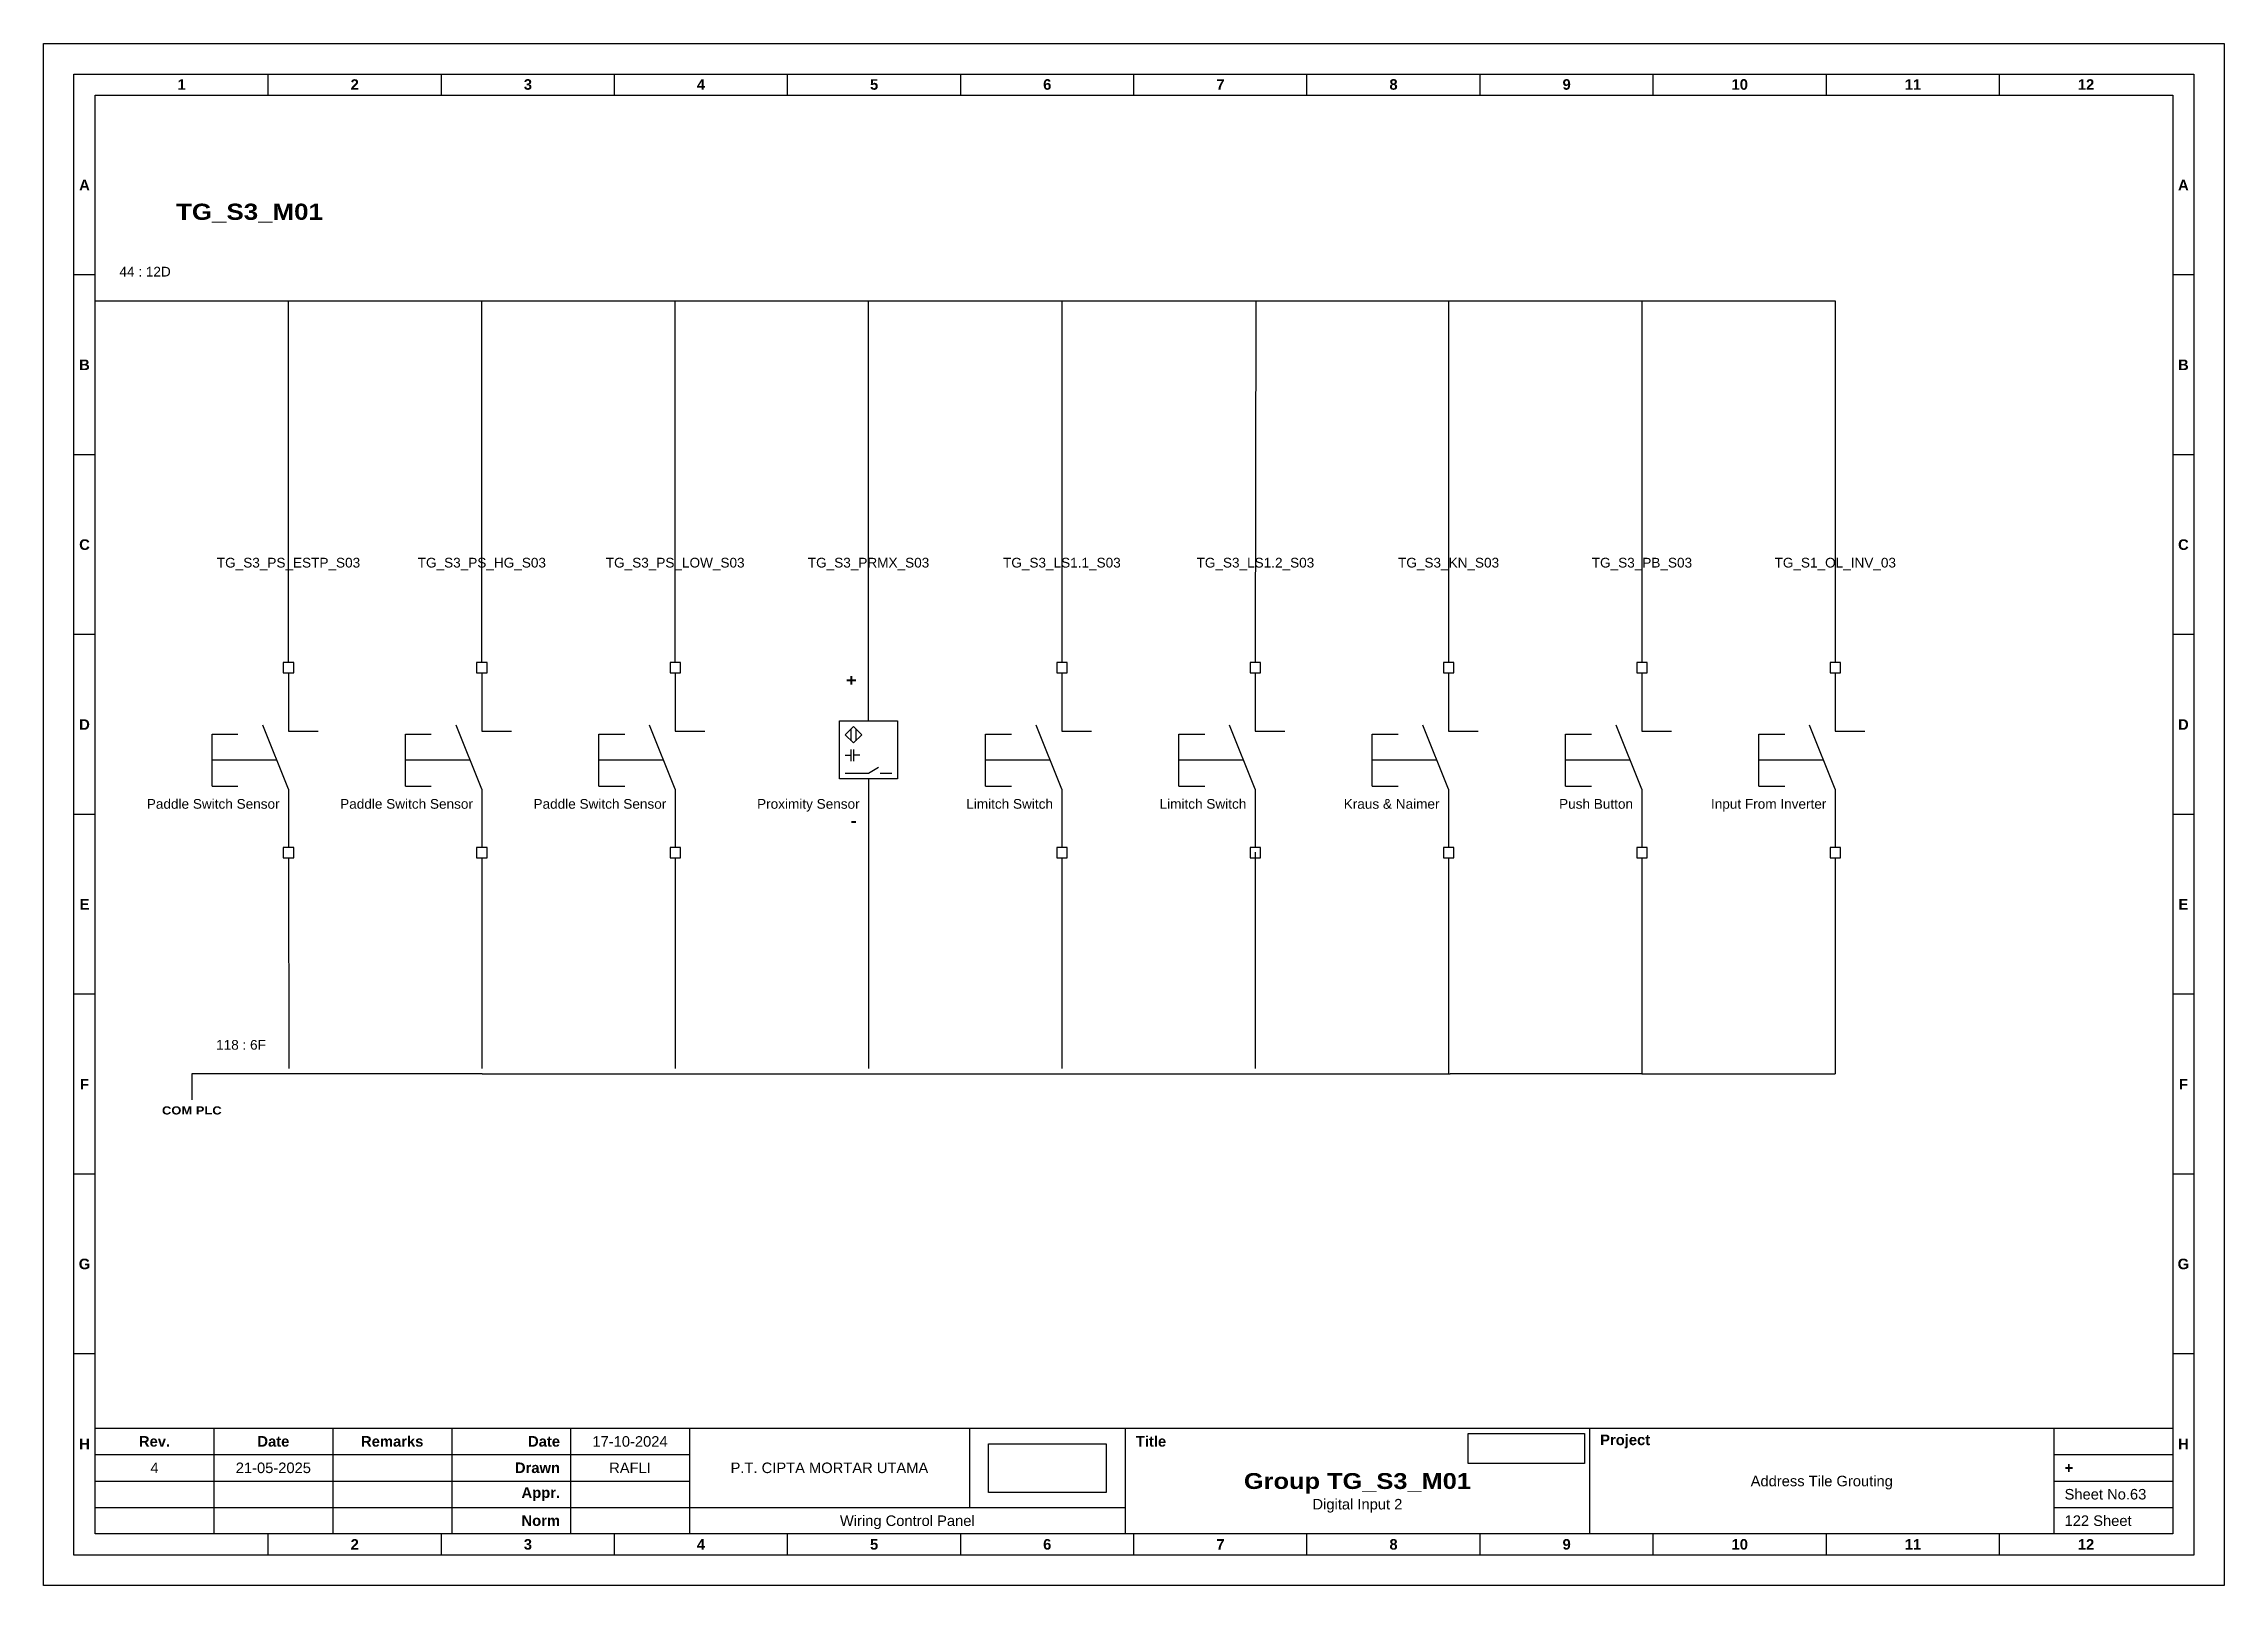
# Model space of a CAD drawing. Header units: centimetres. Extents: x 2030 to 3543, y 1923 to 3402.
# Drawn here: x 2339.9 to 2609.3, y 2874 to 3064.4 of the extents above; entities that cross this region are included whole.
import ezdxf
from ezdxf.enums import TextEntityAlignment as Align

# ---------------------------------------------------------------- set-up
doc = ezdxf.new("R2010")
doc.units = ezdxf.units.CM
doc.header["$MEASUREMENT"] = 0
doc.styles.add('Bold', font='ariblk.ttf', dxfattribs={"height": 25.4})
doc.styles.get("Standard").update_dxf_attribs({"font": 'arial.ttf'})
picture_1 = doc.add_image_def('image1.png', size_in_pixel=(2048, 847))
picture_2 = doc.add_image_def('image2.png', size_in_pixel=(2092, 542))

msp = doc.modelspace()

# ---------------------------------------------------------------- texts
at = {"ltscale": 500, "style": 'Bold'}
msp.add_text('TG_S3_M01', height=2, dxfattribs=at).set_placement((2356.31, 3042.67))
at = {"ltscale": 500}
for s, p in [('44 : 12D', (2349.31, 3036.87)), ('118 : 6F', (2361.25, 2941.38))]:
    msp.add_text(s, height=1.2, dxfattribs=at).set_placement(p, align=Align.TOP_LEFT)
at = {"ltscale": 50}
for s, p in [('TG_S3_PS_ESTP_S03', (2370.19, 3000.33)), ('TG_S3_PS_HG_S03', (2394.07, 3000.33)), ('TG_S3_PS_LOW_S03', (2417.95, 3000.33)), ('TG_S3_PRMX_S03', (2441.83, 3000.33)), ('TG_S3_LS1.1_S03', (2465.71, 3000.33)), ('TG_S3_LS1.2_S03', (2489.61, 3000.33)), ('TG_S3_KN_S03', (2513.47, 3000.33)), ('TG_S3_PB_S03', (2537.35, 3000.33)), ('TG_S1_OL_INV_03', (2561.23, 3000.33))]:
    msp.add_text(s, height=1.2, dxfattribs=at).set_placement(p, align=Align.MIDDLE_CENTER)
at = {"ltscale": 500, "style": 'Bold'}
msp.add_text('+', height=1.44, dxfattribs=at).set_placement((2440.39, 2986.55), align=Align.TOP_RIGHT)
at = {"ltscale": 50}
for s, p in [('Paddle Switch Sensor', (2369.09, 2969.58)), ('Paddle Switch Sensor', (2392.97, 2969.58)), ('Paddle Switch Sensor', (2416.85, 2969.58)), ('Proximity Sensor', (2440.73, 2969.58)), ('Limitch Switch', (2464.61, 2969.58)), ('Limitch Switch', (2488.49, 2969.58)), ('Kraus & Naimer', (2512.35, 2969.58)), ('Push Button', (2536.25, 2969.58)), ('Input From Inverter', (2560.13, 2969.58))]:
    msp.add_text(s, height=1.2, dxfattribs=at).set_placement(p, align=Align.BOTTOM_RIGHT)
at = {"ltscale": 500, "style": 'Bold'}
msp.add_text('-', height=1.44, dxfattribs=at).set_placement((2440.39, 2967.31), align=Align.BOTTOM_RIGHT)
at = {"ltscale": 50, "style": 'Bold'}
msp.add_text('COM PLC', height=1, dxfattribs=at).set_placement((2358.25, 2933.18), align=Align.TOP_CENTER)

# ---------------------------------------------------------------- blocks, each defined once
blk = doc.blocks.new('KOP MU PROJECT')
at = {"color": 6, "ltscale": 50}
for p, q in [((27.74, 184.05), (27.74, 186.66)), ((49.13, 184.05), (49.13, 186.66)), ((70.51, 184.05), (70.51, 186.66)), ((91.89, 184.05), (91.89, 186.66)), ((113.27, 184.05), (113.27, 186.66)), ((134.66, 184.05), (134.66, 186.66)), ((156.04, 184.05), (156.04, 186.66)), ((177.42, 184.05), (177.42, 186.66)), ((198.8, 184.05), (198.8, 186.66)), ((220.19, 184.05), (220.19, 186.66)), ((241.57, 184.05), (241.57, 186.66)), ((6.36, 161.84), (3.75, 161.84)), ((265.59, 161.84), (262.98, 161.84)), ((6.36, 139.63), (3.75, 139.63)), ((265.59, 139.63), (262.98, 139.63)), ((6.36, 117.42), (3.75, 117.42)), ((265.59, 117.42), (262.98, 117.42)), ((6.36, 95.22), (3.75, 95.22)), ((265.59, 95.22), (262.98, 95.22)), ((6.36, 73.01), (3.75, 73.01)), ((265.59, 73.01), (262.98, 73.01)), ((6.36, 50.8), (3.75, 50.8)), ((265.59, 50.8), (262.98, 50.8)), ((6.36, 28.59), (3.75, 28.59)), ((265.59, 28.59), (262.98, 28.59)), ((27.74, 3.75), (27.74, 6.36)), ((49.13, 3.75), (49.13, 6.36)), ((70.51, 3.75), (70.51, 6.36)), ((91.89, 3.75), (91.89, 6.36)), ((113.27, 3.75), (113.27, 6.36)), ((134.66, 3.75), (134.66, 6.36)), ((156.04, 3.75), (156.04, 6.36)), ((177.42, 3.75), (177.42, 6.36)), ((198.8, 3.75), (198.8, 6.36)), ((220.19, 3.75), (220.19, 6.36)), ((241.57, 3.75), (241.57, 6.36))]:
    blk.add_line(p, q, dxfattribs=at)
at = {"ltscale": 50}
for p, q in [((6.36, 19.41), (262.98, 19.41)), ((21.04, 19.41), (21.04, 6.36)), ((35.72, 19.41), (35.72, 6.36)), ((50.41, 19.41), (50.41, 6.36)), ((65.09, 19.41), (65.09, 6.36)), ((79.77, 19.41), (79.77, 6.36)), ((114.35, 19.41), (114.35, 9.62)), ((133.6, 19.41), (133.6, 6.36)), ((190.95, 19.41), (190.95, 6.36)), ((248.3, 19.41), (248.3, 6.36)), ((6.36, 16.15), (79.77, 16.15)), ((248.3, 16.15), (262.98, 16.15)), ((6.36, 12.89), (79.77, 12.89)), ((248.3, 12.89), (262.98, 12.89)), ((6.36, 9.62), (133.6, 9.62)), ((248.3, 9.62), (262.98, 9.62))]:
    blk.add_line(p, q, dxfattribs=at)
at = {"color": 1, "ltscale": 50}
blk.add_lwpolyline([(269.34, 0), (0, 0), (0, 190.41), (269.34, 190.41)], close=True, dxfattribs=at)
at = {"color": 6, "ltscale": 50}
for points in [[(265.59, 3.75), (3.75, 3.75), (3.75, 186.66), (265.59, 186.66)], [(262.98, 6.36), (6.36, 6.36), (6.36, 184.05), (262.98, 184.05)]]:
    blk.add_lwpolyline(points, close=True, dxfattribs=at)
at = {"ltscale": 50, "char_height": 1.305, "attachment_point": 4}
for s, width, heights, insert in [('\\pxqc;{\\fArial|b1|i0|c0|p34;1}', 21.3825, [2.51], (6.36, 185.36)), ('\\pxqc;{\\fArial|b1|i0|c0|p34;2}', 21.3825, [2.51], (27.74, 185.36)), ('\\pxqc;{\\fArial|b1|i0|c0|p34;3}', 21.3825, [2.51], (49.13, 185.36)), ('\\pxqc;{\\fArial|b1|i0|c0|p34;4}', 21.3825, [2.51], (70.51, 185.36)), ('\\pxqc;{\\fArial|b1|i0|c0|p34;5}', 21.3825, [2.51], (91.89, 185.36)), ('\\pxqc;{\\fArial|b1|i0|c0|p34;6}', 21.3825, [2.51], (113.27, 185.36)), ('\\pxqc;{\\fArial|b1|i0|c0|p34;7}', 21.3825, [2.51], (134.66, 185.36)), ('\\pxqc;{\\fArial|b1|i0|c0|p34;8}', 21.3825, [2.51], (156.04, 185.36)), ('\\pxqc;{\\fArial|b1|i0|c0|p34;9}', 21.3825, [2.51], (177.42, 185.36)), ('\\pxqc;{\\fArial|b1|i0|c0|p34;10}', 21.3825, [2.51], (198.8, 185.36)), ('\\pxqc;{\\fArial|b1|i0|c0|p34;11}', 21.3825, [2.51], (220.19, 185.36)), ('\\pxqc;{\\fArial|b1|i0|c0|p34;12}', 21.3825, [2.51], (241.57, 185.36)), ('\\pxqc;{\\fArial|b1|i0|c0|p34;A}', 2.61, [2.51], (3.75, 172.95)), ('\\pxqc;{\\fArial|b1|i0|c0|p34;A}', 2.61, [2.51], (262.98, 172.95)), ('\\pxqc;{\\fArial|b1|i0|c0|p34;B}', 2.61, [2.51], (3.75, 150.74)), ('\\pxqc;{\\fArial|b1|i0|c0|p34;B}', 2.61, [2.51], (262.98, 150.74)), ('\\pxqc;{\\fArial|b1|i0|c0|p34;C}', 2.61, [2.51], (3.75, 128.53)), ('\\pxqc;{\\fArial|b1|i0|c0|p34;C}', 2.61, [2.51], (262.98, 128.53)), ('\\pxqc;{\\fArial|b1|i0|c0|p34;D}', 2.61, [2.51], (3.75, 106.32)), ('\\pxqc;{\\fArial|b1|i0|c0|p34;D}', 2.61, [2.51], (262.98, 106.32)), ('\\pxqc;{\\fArial|b1|i0|c0|p34;E}', 2.61, [2.51], (3.75, 84.11)), ('\\pxqc;{\\fArial|b1|i0|c0|p34;E}', 2.61, [2.51], (262.98, 84.11)), ('\\pxqc;{\\fArial|b1|i0|c0|p34;F}', 2.61, [2.51], (3.75, 61.9)), ('\\pxqc;{\\fArial|b1|i0|c0|p34;F}', 2.61, [2.51], (262.98, 61.9)), ('\\pxqc;{\\fArial|b1|i0|c0|p34;G}', 2.61, [2.51], (3.75, 39.69)), ('\\pxqc;{\\fArial|b1|i0|c0|p34;G}', 2.61, [2.51], (262.98, 39.69)), ('\\pxqc;{\\fArial|b1|i0|c0|p34;H}', 2.61, [2.51], (3.75, 17.47)), ('\\pxqc;{\\fArial|b1|i0|c0|p34;Rev.}', 14.6811, [2.88], (6.36, 17.78)), ('\\pxqc;{\\fArial|b1|i0|c0|p34;Date}', 14.6811, [2.88], (21.04, 17.78)), ('\\pxqc;{\\fArial|b1|i0|c0|p34;Remarks}', 14.6811, [2.88], (35.72, 17.78)), ('\\pxqr;{\\fArial|b1|i0|c0|p34;Date}', 13.3761, [2.88], (50.41, 17.78)), ('\\pxql;{\\fArial|b1|i0|c0|p34;Title}', 50.2419, [2.88], (134.9, 17.78)), ('\\pxql;{\\fArial|b1|i0|c0|p34;Project}', 50.2419, [2.88], (192.25, 17.78)), ('\\pxqc;{\\fArial|b1|i0|c0|p34;H}', 2.61, [2.51], (262.98, 17.47)), ('\\pxqr;{\\fArial|b1|i0|c0|p34;Drawn}', 13.3761, [2.88], (50.41, 14.52)), ('\\pxql;{\\fArial|b1|i0|c0|p34;+}', 14.6811, [2.88], (249.61, 14.52)), ('\\pxqr;{\\fArial|b1|i0|c0|p34;Appr.}', 13.3761, [2.88], (50.41, 11.26)), ('\\pxqr;{\\fArial|b1|i0|c0|p34;Norm}', 13.3761, [2.88], (50.41, 7.99)), ('\\pxqc;{\\fArial|b1|i0|c0|p34;2}', 21.3825, [2.51], (27.74, 5.06)), ('\\pxqc;{\\fArial|b1|i0|c0|p34;3}', 21.3825, [2.51], (49.13, 5.06)), ('\\pxqc;{\\fArial|b1|i0|c0|p34;4}', 21.3825, [2.51], (70.51, 5.06)), ('\\pxqc;{\\fArial|b1|i0|c0|p34;5}', 21.3825, [2.51], (91.89, 5.06)), ('\\pxqc;{\\fArial|b1|i0|c0|p34;6}', 21.3825, [2.51], (113.27, 5.06)), ('\\pxqc;{\\fArial|b1|i0|c0|p34;7}', 21.3825, [2.51], (134.66, 5.06)), ('\\pxqc;{\\fArial|b1|i0|c0|p34;8}', 21.3825, [2.51], (156.04, 5.06)), ('\\pxqc;{\\fArial|b1|i0|c0|p34;9}', 21.3825, [2.51], (177.42, 5.06)), ('\\pxqc;{\\fArial|b1|i0|c0|p34;10}', 21.3825, [2.51], (198.8, 5.06)), ('\\pxqc;{\\fArial|b1|i0|c0|p34;11}', 21.3825, [2.51], (220.19, 5.06)), ('\\pxqc;{\\fArial|b1|i0|c0|p34;12}', 21.3825, [2.51], (241.57, 5.06))]:
    blk.add_mtext_dynamic_manual_height_columns(s, width=width, gutter_width=0.0326, heights=heights, dxfattribs=dict(at, insert=insert))
at = {"ltscale": 50}
for tag, p in [('DATECREATED', (72.43, 17.78)), ('REV', (13.7, 14.52)), ('REVDATE', (28.38, 14.52)), ('REMARKS', (43.06, 14.52)), ('DRAWN', (72.43, 14.52)), ('COMPANY', (97.06, 14.52)), ('PROJECT', (219.62, 12.89)), ('APPR', (72.43, 11.26)), ('NORM', (72.43, 7.99)), ('DRAWINGCATEGORY', (106.68, 7.99)), ('DESCRIPTION', (162.27, 10.03))]:
    blk.add_attdef(tag, text='', height=1.3, dxfattribs=at).set_placement(p, align=Align.MIDDLE_CENTER)
at = {"ltscale": 50, "style": 'Bold'}
blk.add_attdef('TITLE', text='', height=1.96, dxfattribs=at).set_placement((162.27, 12.89), align=Align.MIDDLE_CENTER)
at = {"ltscale": 50}
for tag, p in [('SHEETNUMBER', (249.61, 11.26)), ('TOTALSHEET', (249.61, 7.99))]:
    blk.add_attdef(tag, text='', height=1.3, dxfattribs=at).set_placement(p, align=Align.MIDDLE_LEFT)
image = blk.add_image(picture_1, insert=(116.72, 11.48), size_in_units=(14.5, 6), dxfattribs=at)
image.dxf.flags = 15
image = blk.add_image(picture_2, insert=(175.94, 15.04), size_in_units=(14.36, 3.72), dxfattribs=at)
image.dxf.flags = 15

# ---------------------------------------------------------------- linework, layer by layer
at = {"color": 146, "ltscale": 50, "true_color": 0x105689}
for p, q in [((2346.31, 3032.67), (2370.19, 3032.67)), ((2370.19, 2987.99), (2370.19, 3032.67)), ((2370.19, 3032.67), (2394.07, 3032.67)), ((2394.07, 2987.99), (2394.07, 3032.67)), ((2394.07, 3032.67), (2417.95, 3032.67)), ((2417.95, 2987.99), (2417.95, 3032.67)), ((2417.95, 3032.67), (2441.83, 3032.67)), ((2441.83, 2987.99), (2441.83, 3032.67)), ((2441.83, 3032.67), (2465.71, 3032.67)), ((2465.71, 3032.67), (2465.71, 2987.99)), ((2465.71, 3032.67), (2489.59, 3032.67)), ((2489.68, 3032.67), (2489.59, 2987.99)), ((2489.59, 3032.67), (2513.47, 3032.67)), ((2513.47, 3032.67), (2513.47, 2987.99)), ((2513.47, 3032.67), (2537.35, 3032.67)), ((2537.35, 3032.67), (2537.35, 2987.99)), ((2537.35, 3032.67), (2561.23, 3032.67)), ((2561.23, 3032.67), (2561.23, 2987.99)), ((2441.83, 2966.45), (2441.83, 2937.86)), ((2370.19, 2963.89), (2370.22, 2937.86)), ((2394.07, 2963.89), (2394.07, 2937.86)), ((2417.95, 2963.89), (2417.95, 2937.86)), ((2465.71, 2963.89), (2465.71, 2937.86)), ((2489.59, 2964.57), (2489.59, 2937.86)), ((2513.47, 2963.89), (2513.47, 2937.18)), ((2537.35, 2963.89), (2537.35, 2937.18)), ((2561.23, 2963.89), (2561.23, 2937.18)), ((2394.11, 2937.18), (2358.25, 2937.18)), ((2358.25, 2937.18), (2358.25, 2933.98)), ((2394.11, 2937.18), (2441.91, 2937.18)), ((2441.91, 2937.18), (2441.91, 2937.18)), ((2441.91, 2937.18), (2489.71, 2937.18)), ((2489.71, 2937.18), (2513.67, 2937.18)), ((2537.35, 2937.18), (2513.67, 2937.18)), ((2537.35, 2937.18), (2561.23, 2937.18))]:
    msp.add_line(p, q, dxfattribs=at)
at = {"ltscale": 50}
for p, q in [((2441.83, 2980.81), (2441.83, 2987.99)), ((2370.19, 2986.71), (2370.19, 2979.53)), ((2394.07, 2986.71), (2394.07, 2979.53)), ((2417.95, 2986.71), (2417.95, 2979.53)), ((2465.71, 2986.71), (2465.71, 2979.53)), ((2489.59, 2986.71), (2489.59, 2979.53)), ((2513.47, 2986.71), (2513.47, 2979.53)), ((2537.35, 2986.71), (2537.35, 2979.53)), ((2561.23, 2986.71), (2561.23, 2979.53)), ((2438.95, 2976.54), (2439.67, 2976.54)), ((2440.75, 2976.54), (2440.03, 2976.54)), ((2441.83, 2973.63), (2441.83, 2966.45)), ((2443.26, 2974.34), (2444.7, 2974.34)), ((2370.19, 2972.35), (2370.19, 2965.17)), ((2394.07, 2972.35), (2394.07, 2965.17)), ((2417.95, 2972.35), (2417.95, 2965.17)), ((2465.71, 2972.35), (2465.71, 2965.17)), ((2489.59, 2972.35), (2489.59, 2965.17)), ((2513.47, 2972.35), (2513.47, 2965.17)), ((2537.35, 2972.35), (2537.35, 2965.17)), ((2561.23, 2972.35), (2561.23, 2965.17))]:
    msp.add_line(p, q, dxfattribs=at)
at = {"ltscale": 500}
for p, q in [((2360.75, 2972.74), (2360.75, 2979.14)), ((2360.75, 2979.14), (2363.95, 2979.14)), ((2370.19, 2972.35), (2367.02, 2980.27)), ((2370.19, 2979.53), (2373.86, 2979.53)), ((2384.63, 2972.74), (2384.63, 2979.14)), ((2384.63, 2979.14), (2387.83, 2979.14)), ((2394.07, 2972.35), (2390.9, 2980.27)), ((2394.07, 2979.53), (2397.74, 2979.53)), ((2408.51, 2972.74), (2408.51, 2979.14)), ((2408.51, 2979.14), (2411.71, 2979.14)), ((2417.95, 2972.35), (2414.78, 2980.27)), ((2417.95, 2979.53), (2421.62, 2979.53)), ((2456.27, 2972.74), (2456.27, 2979.14)), ((2456.27, 2979.14), (2459.47, 2979.14)), ((2465.71, 2972.35), (2462.54, 2980.27)), ((2465.71, 2979.53), (2469.38, 2979.53)), ((2480.15, 2972.74), (2480.15, 2979.14)), ((2480.15, 2979.14), (2483.35, 2979.14)), ((2489.59, 2972.35), (2486.42, 2980.27)), ((2489.59, 2979.53), (2493.26, 2979.53)), ((2504.03, 2972.74), (2504.03, 2979.14)), ((2504.03, 2979.14), (2507.23, 2979.14)), ((2513.47, 2972.35), (2510.3, 2980.27)), ((2513.47, 2979.53), (2517.14, 2979.53)), ((2527.91, 2972.74), (2527.91, 2979.14)), ((2527.91, 2979.14), (2531.11, 2979.14)), ((2537.35, 2972.35), (2534.18, 2980.27)), ((2537.35, 2979.53), (2541.02, 2979.53)), ((2551.79, 2972.74), (2551.79, 2979.14)), ((2551.79, 2979.14), (2554.99, 2979.14)), ((2561.23, 2972.35), (2558.06, 2980.27)), ((2561.23, 2979.53), (2564.9, 2979.53)), ((2368.75, 2975.94), (2360.75, 2975.94)), ((2392.63, 2975.94), (2384.63, 2975.94)), ((2416.51, 2975.94), (2408.51, 2975.94)), ((2464.27, 2975.94), (2456.27, 2975.94)), ((2488.15, 2975.94), (2480.15, 2975.94)), ((2512.03, 2975.94), (2504.03, 2975.94)), ((2535.91, 2975.94), (2527.91, 2975.94)), ((2559.79, 2975.94), (2551.79, 2975.94)), ((2360.75, 2972.74), (2363.95, 2972.74)), ((2384.63, 2972.74), (2387.83, 2972.74)), ((2408.51, 2972.74), (2411.71, 2972.74)), ((2456.27, 2972.74), (2459.47, 2972.74)), ((2480.15, 2972.74), (2483.35, 2972.74)), ((2504.03, 2972.74), (2507.23, 2972.74)), ((2527.91, 2972.74), (2531.11, 2972.74)), ((2551.79, 2972.74), (2554.99, 2972.74))]:
    msp.add_line(p, q, dxfattribs=at)
for points in [[(2369.55, 2986.71), (2370.83, 2986.71), (2370.83, 2987.99), (2369.55, 2987.99)], [(2393.43, 2986.71), (2394.71, 2986.71), (2394.71, 2987.99), (2393.43, 2987.99)], [(2417.31, 2986.71), (2418.59, 2986.71), (2418.59, 2987.99), (2417.31, 2987.99)], [(2465.07, 2986.71), (2466.35, 2986.71), (2466.35, 2987.99), (2465.07, 2987.99)], [(2488.95, 2986.71), (2490.23, 2986.71), (2490.23, 2987.99), (2488.95, 2987.99)], [(2512.83, 2986.71), (2514.11, 2986.71), (2514.11, 2987.99), (2512.83, 2987.99)], [(2536.71, 2986.71), (2537.99, 2986.71), (2537.99, 2987.99), (2536.71, 2987.99)], [(2560.59, 2986.71), (2561.87, 2986.71), (2561.87, 2987.99), (2560.59, 2987.99)], [(2369.55, 2963.89), (2370.83, 2963.89), (2370.83, 2965.17), (2369.55, 2965.17)], [(2393.43, 2963.89), (2394.71, 2963.89), (2394.71, 2965.17), (2393.43, 2965.17)], [(2417.31, 2963.89), (2418.59, 2963.89), (2418.59, 2965.17), (2417.31, 2965.17)], [(2465.07, 2963.89), (2466.35, 2963.89), (2466.35, 2965.17), (2465.07, 2965.17)], [(2488.95, 2963.89), (2490.23, 2963.89), (2490.23, 2965.17), (2488.95, 2965.17)], [(2512.83, 2963.89), (2514.11, 2963.89), (2514.11, 2965.17), (2512.83, 2965.17)], [(2536.71, 2963.89), (2537.99, 2963.89), (2537.99, 2965.17), (2536.71, 2965.17)], [(2560.59, 2963.89), (2561.87, 2963.89), (2561.87, 2965.17), (2560.59, 2965.17)]]:
    msp.add_lwpolyline(points, close=True, dxfattribs=at)
at = {"ltscale": 50}
for points in [[(2438.24, 2980.81), (2445.42, 2980.81), (2445.42, 2973.63), (2438.24, 2973.63)], [(2439.97, 2978.06), (2438.95, 2979.07), (2439.97, 2980.09), (2440.99, 2979.07)]]:
    msp.add_lwpolyline(points, close=True, dxfattribs=at)
for points in [[(2439.68, 2978.34), (2439.68, 2979.8)], [(2440.26, 2979.8), (2440.26, 2978.34)], [(2439.67, 2975.82), (2439.67, 2976.54), (2439.67, 2977.26)], [(2440.03, 2975.82), (2440.03, 2976.54), (2440.03, 2977.26)], [(2438.95, 2974.34), (2441.83, 2974.34), (2443.07, 2975.06)]]:
    msp.add_lwpolyline(points, dxfattribs=at)

# ---------------------------------------------------------------- block references
msp.add_blockref('KOP MU PROJECT', (2339.94, 2874.02)).add_auto_attribs({'DESCRIPTION': 'Digital Input 2', 'TITLE': 'Group TG_S3_M01', 'PROJECT': 'Address Tile Grouting', 'COMPANY': 'P.T. CIPTA MORTAR UTAMA', 'DRAWINGCATEGORY': 'Wiring Control Panel', 'DRAWN': 'RAFLI', 'DATECREATED': '17-10-2024', 'REVDATE': '21-05-2025', 'REV': '4', 'SHEETNUMBER': 'Sheet No.63', 'TOTALSHEET': '122 Sheet'})

msp.set_redraw_order([(e.dxf.handle, doc.entitydb.next_handle()) for e in msp.query("TEXT MTEXT ATTDEF DIMENSION ARC_DIMENSION")])  # texts and dimensions are drawn at this point

doc.saveas('drawing.dxf')
